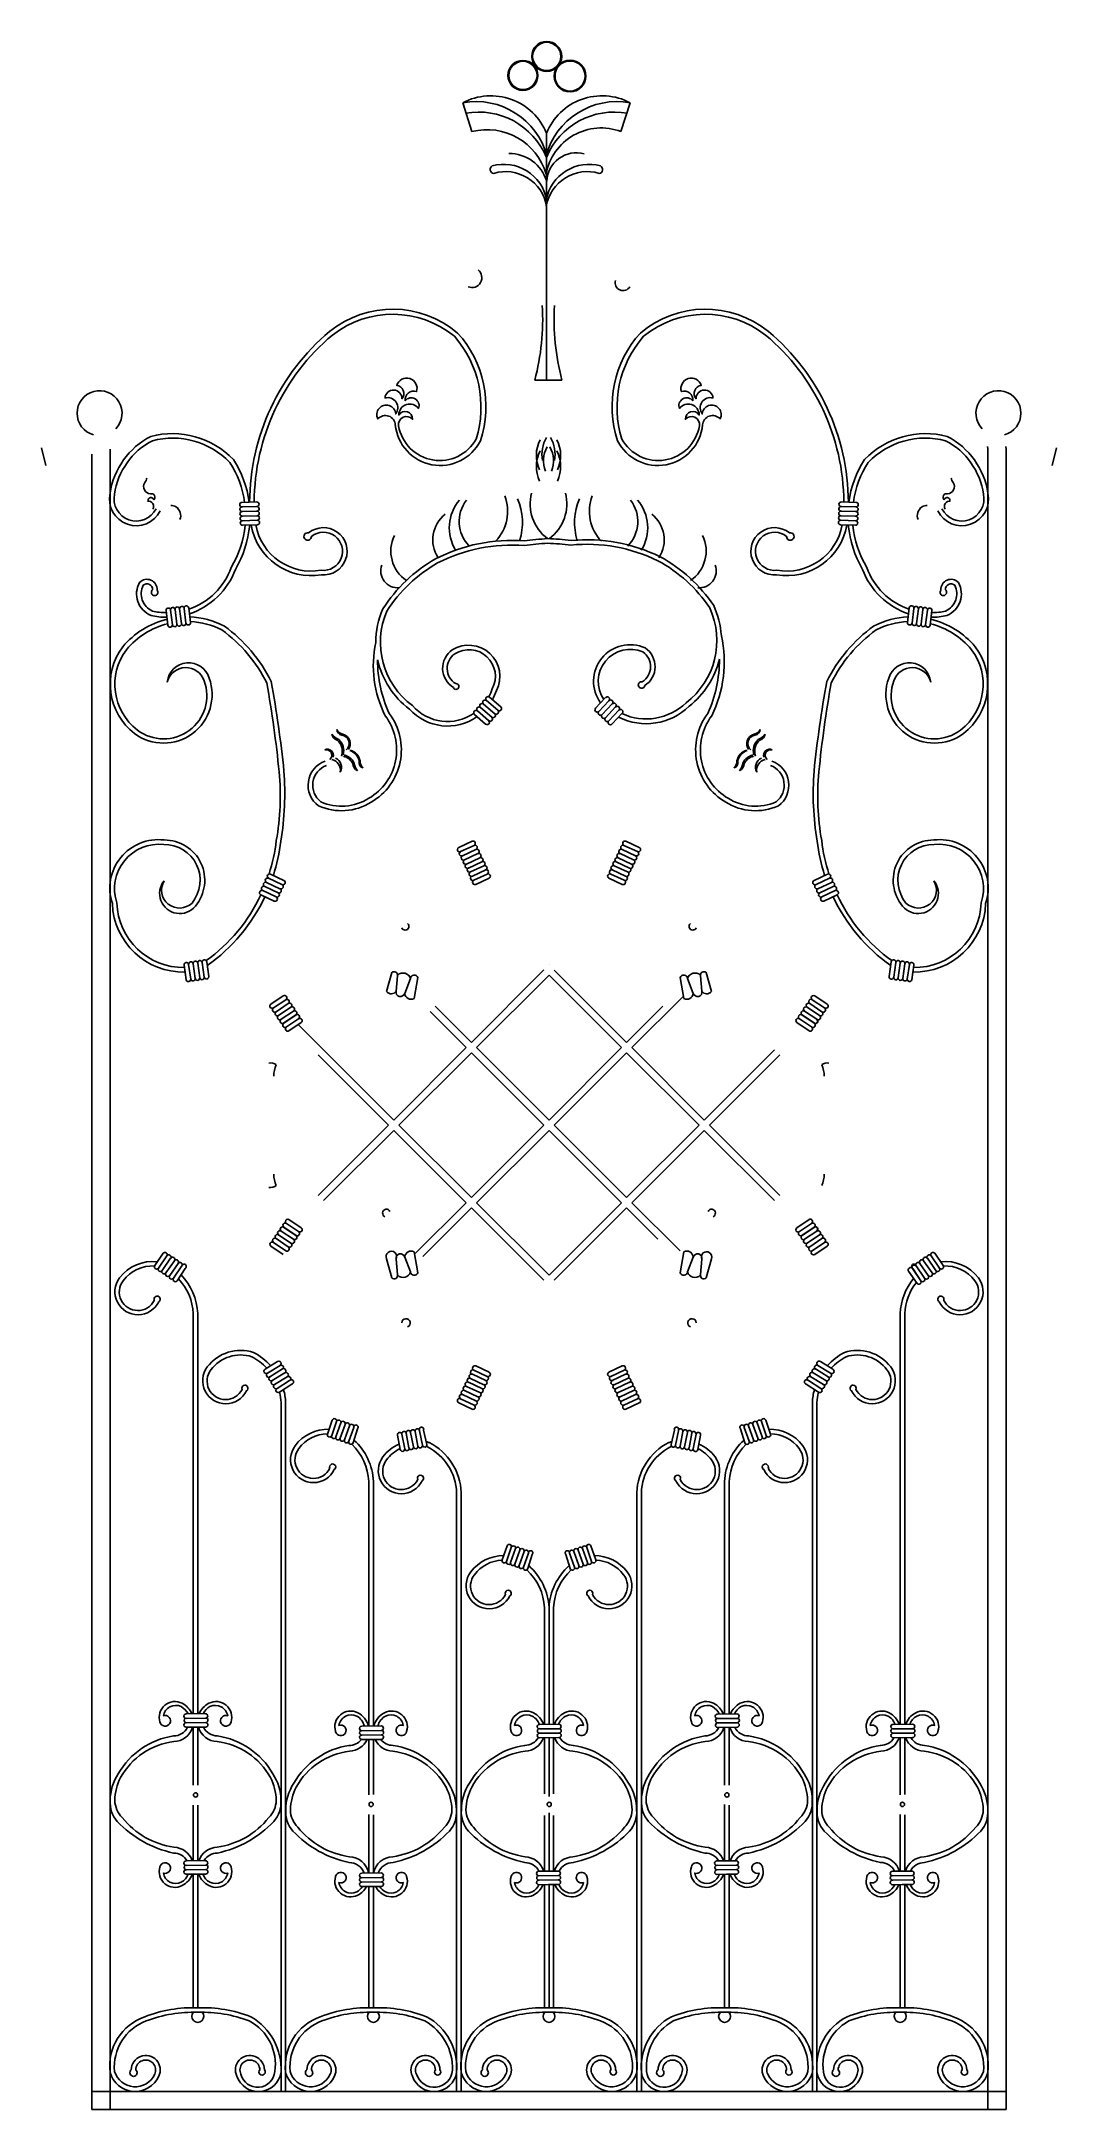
# Model space of a CAD drawing. Header units: metres. Extents: x -3506 to -2396, y -21 to 2241.
import ezdxf

# ---------------------------------------------------------------- set-up
doc = ezdxf.new("R2010")
doc.units = ezdxf.units.M
doc.layers.add('3', color=3, linetype='Continuous')
doc.layers.add('4', color=4, linetype='Continuous')

msp = doc.modelspace()

# ---------------------------------------------------------------- linework, layer by layer
at = {"layer": '3'}
for p, q in [((-2954.1, 2140.91), (-2954.1, 1870.85)), ((-2966.81, 1870.85), (-2937.09, 1870.85)), ((-3270.91, 1737.59), (-3287.08, 1737.11)), ((-3270.76, 1732.59), (-3286.93, 1732.11)), ((-3270.61, 1727.59), (-3286.78, 1727.11)), ((-3270.46, 1722.59), (-3286.63, 1722.11)), ((-2632.15, 1722.59), (-2615.98, 1722.11)), ((-2632, 1727.59), (-2615.83, 1727.11)), ((-2631.85, 1732.59), (-2615.68, 1732.11)), ((-2631.7, 1737.59), (-2615.53, 1737.11)), ((-3270.31, 1717.6), (-3286.48, 1717.12)), ((-3270.16, 1712.6), (-3286.34, 1712.12)), ((-2632.44, 1712.6), (-2616.27, 1712.12)), ((-2632.3, 1717.6), (-2616.12, 1717.12)), ((-3368.1, 1602.74), (-3370.09, 1618.79)), ((-3363.13, 1603.35), (-3365.13, 1619.41)), ((-3358.17, 1603.97), (-3360.17, 1620.02)), ((-3353.21, 1604.59), (-3355.21, 1620.64)), ((-3348.25, 1605.2), (-3350.24, 1621.26)), ((-3343.29, 1605.82), (-3345.28, 1621.87)), ((-2559.32, 1605.82), (-2557.33, 1621.87)), ((-2554.36, 1605.2), (-2552.36, 1621.26)), ((-2549.4, 1604.59), (-2547.4, 1620.64)), ((-2544.44, 1603.97), (-2542.44, 1620.02)), ((-2539.47, 1603.35), (-2537.48, 1619.41)), ((-2534.51, 1602.74), (-2532.52, 1618.79)), ((-3022.88, 1516.61), (-3010.7, 1505.96)), ((-3019.59, 1520.38), (-3007.41, 1509.73)), ((-3016.3, 1524.14), (-3004.12, 1513.49)), ((-2889.34, 1523.71), (-2900.47, 1511.97)), ((-2885.71, 1520.27), (-2896.84, 1508.53)), ((-2882.08, 1516.83), (-2893.21, 1505.09)), ((-3032.75, 1505.32), (-3020.57, 1494.67)), ((-3029.46, 1509.08), (-3017.28, 1498.43)), ((-3026.17, 1512.85), (-3013.99, 1502.2)), ((-2878.45, 1513.39), (-2889.58, 1501.65)), ((-2874.83, 1509.95), (-2885.96, 1498.21)), ((-2871.2, 1506.51), (-2882.33, 1494.77)), ((-3035.42, 1366.56), (-3050.07, 1359.7)), ((-3033.3, 1362.03), (-3047.95, 1355.17)), ((-3031.18, 1357.5), (-3045.83, 1350.64)), ((-2871.43, 1357.5), (-2856.78, 1350.64)), ((-2869.31, 1362.03), (-2854.66, 1355.17)), ((-2867.19, 1366.56), (-2852.53, 1359.7)), ((-3029.06, 1352.97), (-3043.71, 1346.11)), ((-3026.94, 1348.45), (-3041.59, 1341.58)), ((-3024.82, 1343.92), (-3039.47, 1337.06)), ((-3022.6, 1339.76), (-3037.25, 1332.9)), ((-3020.48, 1335.23), (-3035.13, 1328.37)), ((-2882.12, 1335.23), (-2867.47, 1328.37)), ((-2880, 1339.76), (-2865.35, 1332.9)), ((-2877.79, 1343.92), (-2863.14, 1337.06)), ((-2875.67, 1348.45), (-2861.02, 1341.58)), ((-2873.55, 1352.97), (-2858.9, 1346.11)), ((-3264.34, 1312.52), (-3249.72, 1305.6)), ((-3262.2, 1317.04), (-3247.58, 1310.11)), ((-3260.06, 1321.56), (-3245.44, 1314.63)), ((-3257.91, 1326.08), (-3243.29, 1319.15)), ((-3255.77, 1330.6), (-3241.15, 1323.67)), ((-3018.9, 1330.68), (-3033.55, 1323.82)), ((-3016.78, 1326.15), (-3031.43, 1319.29)), ((-2885.83, 1326.15), (-2871.18, 1319.29)), ((-2883.71, 1330.68), (-2869.06, 1323.82)), ((-2646.84, 1330.6), (-2661.46, 1323.67)), ((-2644.7, 1326.08), (-2659.31, 1319.15)), ((-2642.55, 1321.56), (-2657.17, 1314.63)), ((-2640.41, 1317.04), (-2655.03, 1310.11)), ((-2638.27, 1312.52), (-2652.89, 1305.6)), ((-3266.48, 1308.01), (-3251.86, 1301.08)), ((-2636.13, 1308.01), (-2650.75, 1301.08)), ((-3350.29, 1231.14), (-3348.06, 1215.11)), ((-3345.34, 1231.83), (-3343.1, 1215.8)), ((-3340.39, 1232.52), (-3338.15, 1216.5)), ((-3335.43, 1233.21), (-3333.2, 1217.19)), ((-3330.48, 1233.9), (-3328.25, 1217.88)), ((-3325.53, 1234.59), (-3323.3, 1218.57)), ((-3123.25, 1222.86), (-3128.84, 1202.14)), ((-3036.21, 1146.41), (-2956.77, 1225.75)), ((-2951.27, 1231.18), (-2951.3, 1231.21)), ((-2866.4, 1146.41), (-2945.64, 1225.56)), ((-2779.35, 1222.86), (-2773.77, 1202.14)), ((-2577.08, 1234.59), (-2579.31, 1218.57)), ((-2572.13, 1233.9), (-2574.36, 1217.88)), ((-2567.17, 1233.21), (-2569.41, 1217.19)), ((-2562.22, 1232.52), (-2564.46, 1216.5)), ((-2557.27, 1231.83), (-2559.5, 1215.8)), ((-2552.32, 1231.14), (-2554.55, 1215.11)), ((-3116.82, 1219.43), (-3118.58, 1202.53)), ((-3102.66, 1216.41), (-3109.11, 1200.17)), ((-3094.78, 1217.5), (-3098.76, 1194.52)), ((-3030.55, 1140.76), (-2951.3, 1219.9)), ((-2872.06, 1140.76), (-2951.3, 1219.9)), ((-2807.83, 1217.5), (-2803.85, 1194.52)), ((-2799.95, 1216.41), (-2793.5, 1200.17)), ((-2785.79, 1219.43), (-2784.03, 1202.53)), ((-3255.39, 1188.34), (-3241.97, 1197.36)), ((-3252.6, 1184.19), (-3239.18, 1193.21)), ((-3249.81, 1180.04), (-3236.39, 1189.06)), ((-3247.02, 1175.89), (-3233.6, 1184.91)), ((-3244.24, 1171.74), (-3230.81, 1180.76)), ((-3241.45, 1167.59), (-3228.02, 1176.61)), ((-3241.26, 1167.51), (-3227.83, 1176.54)), ((-3041.87, 1140.76), (-3081.4, 1180.24)), ((-3036.21, 1146.41), (-3075.9, 1186.05)), ((-2866.4, 1146.41), (-2826.71, 1186.05)), ((-2860.74, 1140.76), (-2804.3, 1197.13)), ((-2661.35, 1167.51), (-2674.78, 1176.54)), ((-2661.16, 1167.59), (-2674.59, 1176.61)), ((-2658.37, 1171.74), (-2671.8, 1180.76)), ((-2655.58, 1175.89), (-2669.01, 1184.91)), ((-2652.79, 1180.04), (-2666.22, 1189.06)), ((-2650.01, 1184.19), (-2663.43, 1193.21)), ((-2647.22, 1188.34), (-2660.64, 1197.36)), ((-3238.47, 1163.36), (-3225.04, 1172.39)), ((-3235.68, 1159.21), (-3222.25, 1168.24)), ((-3121.11, 1061.61), (-3225.61, 1165.98)), ((-2666.93, 1159.21), (-2680.35, 1168.24)), ((-2664.14, 1163.36), (-2677.56, 1172.39)), ((-3126.77, 1055.95), (-3203.88, 1132.97)), ((-3121.11, 1061.61), (-3041.87, 1140.76)), ((-3115.45, 1055.95), (-3036.21, 1135.1)), ((-2956.96, 1055.95), (-3036.21, 1135.1)), ((-2951.3, 1061.61), (-3030.55, 1140.76)), ((-2951.3, 1061.61), (-2872.06, 1140.76)), ((-2945.64, 1055.95), (-2866.4, 1135.1)), ((-2787.16, 1055.95), (-2866.4, 1135.1)), ((-2781.5, 1061.61), (-2860.74, 1140.76)), ((-2781.5, 1061.61), (-2704.62, 1138.4)), ((-2775.84, 1055.95), (-2698.73, 1132.97)), ((-3203.88, 978.94), (-3126.77, 1055.95)), ((-3197.99, 973.51), (-3121.11, 1050.3)), ((-3041.87, 971.15), (-3121.11, 1050.3)), ((-3036.21, 976.8), (-3115.45, 1055.95)), ((-3036.21, 976.8), (-2956.96, 1055.95)), ((-3030.55, 971.15), (-2951.3, 1050.3)), ((-2872.06, 971.15), (-2951.3, 1050.3)), ((-2866.4, 976.8), (-2945.64, 1055.95)), ((-2866.4, 976.8), (-2787.16, 1055.95)), ((-2860.74, 971.15), (-2781.5, 1050.3)), ((-2704.62, 973.51), (-2781.5, 1050.3)), ((-2698.73, 978.94), (-2775.84, 1055.95)), ((-3235.68, 952.69), (-3222.25, 943.67)), ((-3098.31, 914.78), (-3041.87, 971.15)), ((-3089.32, 912.45), (-3036.21, 965.5)), ((-2956.96, 886.35), (-3036.21, 965.5)), ((-2951.3, 892), (-3030.55, 971.15)), ((-2951.3, 892), (-2872.06, 971.15)), ((-2945.64, 886.35), (-2866.4, 965.5)), ((-2832.25, 931.38), (-2866.4, 965.5)), ((-2807.98, 918.45), (-2860.74, 971.15)), ((-2666.93, 952.69), (-2680.35, 943.67)), ((-3252.6, 927.72), (-3239.18, 918.69)), ((-3249.81, 931.87), (-3236.39, 922.84)), ((-3247.02, 936.02), (-3233.6, 926.99)), ((-3244.24, 940.17), (-3230.81, 931.14)), ((-3241.45, 944.32), (-3228.02, 935.29)), ((-3241.26, 944.39), (-3227.83, 935.37)), ((-3238.47, 948.54), (-3225.04, 939.52)), ((-2664.14, 948.54), (-2677.56, 939.52)), ((-2661.35, 944.39), (-2674.78, 935.37)), ((-2661.16, 944.32), (-2674.59, 935.29)), ((-2658.37, 940.17), (-2671.8, 931.14)), ((-2655.58, 936.02), (-2669.01, 926.99)), ((-2652.79, 931.87), (-2666.22, 922.84)), ((-2650.01, 927.72), (-2663.43, 918.69)), ((-3382.4, 902.5), (-3373.2, 915.81)), ((-3378.29, 899.66), (-3369.09, 912.96)), ((-3374.29, 897.18), (-3365.08, 910.48)), ((-3370.17, 894.34), (-3360.97, 907.64)), ((-3255.39, 923.57), (-3241.97, 914.54)), ((-3123.25, 889.04), (-3128.84, 909.76)), ((-3116.82, 892.47), (-3118.58, 909.38)), ((-3102.66, 895.5), (-3109.11, 911.73)), ((-3094.78, 894.4), (-3098.76, 917.39)), ((-2807.83, 894.4), (-2803.85, 917.39)), ((-2799.95, 895.5), (-2793.5, 911.73)), ((-2785.79, 892.47), (-2784.03, 909.38)), ((-2779.35, 889.04), (-2773.77, 909.76)), ((-2647.22, 923.57), (-2660.64, 914.54)), ((-2532.43, 894.34), (-2541.64, 907.64)), ((-2532.43, 894.34), (-2541.64, 907.64)), ((-2528.32, 897.18), (-2537.53, 910.48)), ((-2528.32, 897.18), (-2537.53, 910.48)), ((-2524.32, 899.66), (-2533.52, 912.96)), ((-2524.32, 899.66), (-2533.52, 912.96)), ((-2520.2, 902.5), (-2529.41, 915.81)), ((-2520.2, 902.5), (-2529.41, 915.81)), ((-3366.06, 891.49), (-3356.86, 904.8)), ((-3361.95, 888.65), (-3352.75, 901.95)), ((-3357.85, 885.82), (-3349.18, 899.34)), ((-2548.88, 882.96), (-2558.09, 896.26)), ((-2544.77, 885.8), (-2553.97, 899.11)), ((-2544.76, 885.82), (-2553.43, 899.34)), ((-2540.66, 888.65), (-2549.86, 901.95)), ((-2540.66, 888.65), (-2549.86, 901.95)), ((-2536.55, 891.49), (-2545.75, 904.8)), ((-2536.55, 891.49), (-2545.75, 904.8)), ((-3261.82, 788.99), (-3248.04, 797.47)), ((-3259.2, 784.73), (-3245.42, 793.21)), ((-3016.78, 785.75), (-3031.43, 792.62)), ((-2885.83, 785.75), (-2871.18, 792.62)), ((-2643.41, 784.73), (-2657.19, 793.21)), ((-2640.79, 788.99), (-2654.56, 797.47)), ((-3256.53, 780.85), (-3242.75, 789.33)), ((-3253.91, 776.6), (-3240.13, 785.08)), ((-3251.28, 772.34), (-3237.51, 780.82)), ((-3248.66, 768.08), (-3234.89, 776.56)), ((-3246.04, 763.84), (-3232.67, 772.73)), ((-3026.94, 763.46), (-3041.59, 770.32)), ((-3024.82, 767.99), (-3039.47, 774.85)), ((-3022.6, 772.15), (-3037.25, 779.01)), ((-3020.48, 776.67), (-3035.13, 783.54)), ((-3018.9, 781.23), (-3033.55, 788.09)), ((-2883.71, 781.23), (-2869.06, 788.09)), ((-2882.12, 776.67), (-2867.47, 783.54)), ((-2880, 772.15), (-2865.35, 779.01)), ((-2877.79, 767.99), (-2863.14, 774.85)), ((-2875.67, 763.46), (-2861.02, 770.32)), ((-2656.57, 763.84), (-2669.94, 772.73)), ((-2653.95, 768.08), (-2667.72, 776.56)), ((-2651.32, 772.34), (-2665.1, 780.82)), ((-2648.7, 776.6), (-2662.48, 785.08)), ((-2646.08, 780.85), (-2659.86, 789.33)), ((-3035.42, 745.35), (-3050.07, 752.21)), ((-3033.3, 749.88), (-3047.95, 756.74)), ((-3031.18, 754.4), (-3045.83, 761.27)), ((-3029.06, 758.93), (-3043.71, 765.79)), ((-2873.55, 758.93), (-2858.9, 765.79)), ((-2871.43, 754.4), (-2856.78, 761.27)), ((-2869.31, 749.88), (-2854.66, 756.74)), ((-2867.19, 745.35), (-2852.53, 752.21)), ((-3193.6, 718.07), (-3188.28, 733.35)), ((-3188.88, 716.43), (-3183.56, 731.71)), ((-3184.35, 715.11), (-3179.03, 730.39)), ((-3179.63, 713.47), (-3174.31, 728.74)), ((-3174.91, 711.82), (-3169.59, 727.1)), ((-3170.19, 710.18), (-3164.87, 725.46)), ((-2732.42, 710.18), (-2737.74, 725.46)), ((-2727.7, 711.82), (-2733.02, 727.1)), ((-2722.98, 713.47), (-2728.3, 728.74)), ((-2718.25, 715.11), (-2723.57, 730.39)), ((-2713.73, 716.43), (-2719.05, 731.71)), ((-2709.01, 718.07), (-2714.33, 733.35)), ((-3165.48, 708.55), (-3160.73, 723.89)), ((-3113.99, 701.13), (-3116.98, 717.03)), ((-3109.08, 702.05), (-3112.07, 717.95)), ((-3104.5, 703.16), (-3107.49, 719.06)), ((-3099.59, 704.08), (-3102.57, 719.98)), ((-3094.67, 705.01), (-3097.66, 720.91)), ((-3089.76, 705.93), (-3092.75, 721.83)), ((-3084.87, 706.86), (-3088.38, 722.53)), ((-2817.74, 706.86), (-2814.23, 722.53)), ((-2812.85, 705.93), (-2809.86, 721.83)), ((-2807.94, 705.01), (-2804.95, 720.91)), ((-2803.02, 704.08), (-2800.03, 719.98)), ((-2798.11, 703.16), (-2795.12, 719.06)), ((-2793.53, 702.05), (-2790.54, 717.95)), ((-2788.62, 701.13), (-2785.63, 717.03)), ((-2737.13, 708.55), (-2741.88, 723.89)), ((-3002.54, 580.47), (-2997.22, 595.75)), ((-2997.82, 578.83), (-2992.5, 594.1)), ((-2993.3, 577.51), (-2987.98, 592.79)), ((-2988.57, 575.86), (-2983.25, 591.14)), ((-2983.85, 574.22), (-2978.53, 589.5)), ((-2918.76, 574.22), (-2924.08, 589.5)), ((-2914.04, 575.86), (-2919.36, 591.14)), ((-2909.31, 577.51), (-2914.63, 592.79)), ((-2904.79, 578.83), (-2910.11, 594.1)), ((-2900.07, 580.47), (-2905.39, 595.75)), ((-2979.13, 572.58), (-2973.81, 587.85)), ((-2974.42, 570.95), (-2969.67, 586.29)), ((-2928.19, 570.95), (-2932.94, 586.29)), ((-2923.48, 572.58), (-2928.8, 587.85)), ((-3326.85, 407.32), (-3348.08, 407.12)), ((-3326.81, 412.32), (-3348.03, 412.12)), ((-2745.79, 412.12), (-2767.02, 411.92)), ((-3326.71, 397.62), (-3347.94, 397.42)), ((-3326.66, 402.62), (-3347.89, 402.42)), ((-3326.77, 397.6), (-3337.32, 397.52)), ((-3134.85, 393.85), (-3156.08, 393.65)), ((-3134.81, 398.85), (-3156.03, 398.65)), ((-3134.66, 389.15), (-3155.89, 388.95)), ((-2940.53, 395.81), (-2961.76, 395.61)), ((-2940.48, 400.81), (-2961.71, 400.61)), ((-2940.39, 386.1), (-2961.61, 385.9)), ((-2940.34, 391.1), (-2961.56, 390.9)), ((-2940.45, 386.08), (-2951, 386)), ((-2745.84, 407.12), (-2767.07, 406.92)), ((-2745.69, 397.42), (-2766.92, 397.22)), ((-2745.64, 402.41), (-2766.87, 402.21)), ((-2745.75, 397.4), (-2756.31, 397.32)), ((-2553.84, 395.81), (-2575.07, 395.61)), ((-2553.79, 400.81), (-2575.02, 400.61)), ((-2553.7, 386.1), (-2574.92, 385.9)), ((-2553.65, 391.1), (-2574.88, 390.9)), ((-2553.76, 386.08), (-2564.31, 386)), ((-3134.71, 384.15), (-3155.94, 383.95)), ((-3134.77, 384.13), (-3145.32, 384.05)), ((-3326.81, 251.54), (-3348.03, 251.34)), ((-2746.53, 251.46), (-2767.75, 251.26)), ((-3326.85, 246.54), (-3348.08, 246.34)), ((-3326.71, 236.83), (-3347.94, 236.63)), ((-3326.66, 241.83), (-3347.89, 241.63)), ((-3326.77, 236.81), (-3337.32, 236.73)), ((-3134.85, 233.07), (-3156.08, 232.87)), ((-3134.81, 238.07), (-3156.03, 237.87)), ((-3134.66, 228.36), (-3155.89, 228.16)), ((-2941.27, 235.15), (-2962.5, 234.95)), ((-2941.22, 240.15), (-2962.45, 239.95)), ((-2941.07, 230.44), (-2962.3, 230.24)), ((-2746.58, 246.46), (-2767.8, 246.26)), ((-2746.43, 236.76), (-2767.66, 236.56)), ((-2746.38, 241.76), (-2767.61, 241.56)), ((-2746.49, 236.74), (-2757.04, 236.66)), ((-2554.58, 235.15), (-2575.81, 234.95)), ((-2554.53, 240.15), (-2575.76, 239.95)), ((-2554.38, 230.44), (-2575.61, 230.24)), ((-3134.71, 223.36), (-3155.94, 223.16)), ((-3134.77, 223.35), (-3145.32, 223.26)), ((-2941.12, 225.44), (-2962.35, 225.24)), ((-2941.18, 225.43), (-2951.74, 225.34)), ((-2554.43, 225.44), (-2575.66, 225.24)), ((-2554.49, 225.43), (-2565.05, 225.34))]:
    msp.add_line(p, q, dxfattribs=at)
for points in [[(-3278.67, 1737.36, -0.22), (-3191.22, 1924.09, -0.36), (-3051.19, 1922.4, -0.27), (-3026.29, 1804.54, -0.75), (-3119.33, 1821.83, 0.68), (-3138.36, 1828.37, -1.24), (-3118.82, 1833.83, 0.7), (-3130.59, 1851.4, -0.98), (-3112.1, 1850.54, 0.59), (-3117.74, 1865.16, -1), (-3096.11, 1858.28, 0.56), (-3108.56, 1848.26, -0.86), (-3093.91, 1839.86, 0.72), (-3115.53, 1832.72, -0.79), (-3100.48, 1828.06, 0.76), (-3115.72, 1820.86, 0.71), (-3030.93, 1806.46, 0.26), (-3054.68, 1918.8, 0.35), (-3188.07, 1920.21, 0.22), (-3273.67, 1737.51, 0.22)], [(-2623.94, 1737.36, 0.22), (-2711.39, 1924.09, 0.36), (-2851.42, 1922.4, 0.27), (-2876.32, 1804.54, 0.75), (-2783.28, 1821.83, -0.68), (-2764.25, 1828.37, 1.24), (-2783.79, 1833.83, -0.7), (-2772.02, 1851.4, 0.98), (-2790.51, 1850.54, -0.59), (-2784.87, 1865.16, 1), (-2806.5, 1858.28, -0.56), (-2794.05, 1848.26, 0.86), (-2808.7, 1839.86, -0.72), (-2787.08, 1832.72, 0.79), (-2802.13, 1828.06, -0.76), (-2786.89, 1820.86, -0.71), (-2871.68, 1806.46, -0.26), (-2847.93, 1918.8, -0.35), (-2714.54, 1920.21, -0.22), (-2628.94, 1737.51)], [(-3279.14, 1737.34, 0.11), (-3296.37, 1784.09, 0.27), (-3386.77, 1809.36, 0.24), (-3431.3, 1747.11, 0.88), (-3376.36, 1727.89)], [(-2623.47, 1737.34, -0.11), (-2606.24, 1784.09, -0.27), (-2515.83, 1809.36, -0.24), (-2471.3, 1747.11, -0.88), (-2526.25, 1727.89)], [(-3380.83, 1730.13, -0.88), (-3426.38, 1746.23, -0.24), (-3384.99, 1804.66, -0.27), (-3300.3, 1780.96, -0.11), (-3284.17, 1737.19, -0.11)], [(-2521.78, 1730.13, 0.88), (-2476.23, 1746.23, 0.24), (-2517.62, 1804.66, 0.27), (-2602.31, 1780.96, 0.11), (-2618.44, 1737.19, 0.11)], [(-3283.6, 1712.2, -0.11), (-3298.78, 1666, -0.23), (-3345.09, 1620.35, -0.23)], [(-3344.46, 1615.29, 0.23), (-3294.23, 1663.86, 0.11), (-3278.57, 1712.35)], [(-3272.01, 1712.54, 0.41), (-3200.34, 1662.9, 1.5), (-3211.06, 1699.93, -2.95), (-3214.19, 1703.83, -1.48), (-3200.19, 1657.86, -0.41), (-3277.07, 1712.39, -0.41)], [(-2762.85, 1591.28, 0.09), (-2771.2, 1624.3, 0.12), (-2829.83, 1677.71, 0.14), (-2927.17, 1695.46, 0.02), (-2952.84, 1697.52, 0.02), (-2978.47, 1694.96, 0.14), (-3075.44, 1675.29, 0.12), (-3133, 1620.72, 0.1), (-3140.76, 1583.98, 0.1)], [(-2630.6, 1712.54, -0.41), (-2702.27, 1662.9, -1.5), (-2691.55, 1699.93, 2.95), (-2688.42, 1703.83, 1.48), (-2702.42, 1657.86, 0.41), (-2625.54, 1712.39)], [(-2558.14, 1615.29, -0.23), (-2608.38, 1663.86, -0.11), (-2624.04, 1712.35, -0.11)], [(-2619.01, 1712.2, 0.11), (-2603.83, 1666, 0.23), (-2557.52, 1620.35)], [(-3033.47, 1506.41, -0.38), (-3100.47, 1514.84, -0.35), (-3128.59, 1618.33, -0.12), (-3073.05, 1670.89, -0.14), (-2978.29, 1689.93, -0.02), (-2952.79, 1692.51, -0.02), (-2927.25, 1690.43, -0.14), (-2832.13, 1673.27, -0.12), (-2775.56, 1621.82, -0.35), (-2801.46, 1517.93, -0.31), (-2871.57, 1506.11)], [(-3369.81, 1616.5, -0.05), (-3384.88, 1618.28, -0.43), (-3394.97, 1646.53, -0.67), (-3384.81, 1641.54, 2.48), (-3379.82, 1641.23, 0.7), (-3399.02, 1649.55, 0.45), (-3386.44, 1613.51, 0.06), (-3369.18, 1611.49, 0.06)], [(-2532.8, 1616.5, 0.05), (-2517.72, 1618.28, 0.43), (-2507.64, 1646.53, 0.67), (-2517.8, 1641.54, -2.48), (-2522.79, 1641.23, -0.7), (-2503.59, 1649.55, -0.45), (-2516.17, 1613.51, -0.06), (-2533.42, 1611.49, -0.06)], [(-3368.92, 1609.39, 0.16), (-3417.37, 1579.15, 0.41), (-3404.45, 1484.21, 0.74), (-3322.77, 1544.95, 0.82), (-3368.69, 1540.68)], [(-3252.71, 1329.15, 0.05), (-3244.54, 1366.51, 0.06), (-3241.11, 1443.33, 0.02), (-3255.12, 1541.28, 0.12), (-3306.26, 1601.91, 0.11), (-3344.04, 1611.85, 0.11)], [(-3257.45, 1330.74, 0.05), (-3249.48, 1367.3, 0.07), (-3246.41, 1442.27, 0.02), (-3259.89, 1539.61, 0.12), (-3308.9, 1597.64, 0.11), (-3343.41, 1606.82, 0.11)], [(-2649.89, 1329.15, -0.05), (-2658.07, 1366.51, -0.06), (-2661.5, 1443.33, -0.02), (-2647.48, 1541.28, -0.12), (-2596.35, 1601.91, -0.11), (-2558.57, 1611.85, -0.11)], [(-2645.15, 1330.74, -0.05), (-2653.13, 1367.3, -0.07), (-2656.2, 1442.27, -0.02), (-2642.72, 1539.61, -0.12), (-2593.71, 1597.64, -0.11), (-2559.2, 1606.82, -0.11)], [(-2533.69, 1609.39, -0.16), (-2485.23, 1579.15, -0.41), (-2498.15, 1484.21, -0.74), (-2579.84, 1544.95, -0.82), (-2533.92, 1540.68)], [(-3368.3, 1604.4, 0.16), (-3413.45, 1576.05, 0.41), (-3401.37, 1488.14, 0.75), (-3328.34, 1542.04, 0.75), (-3368.69, 1540.68)], [(-3194.52, 1449.41, 0.59), (-3200.71, 1409.57, 0.25), (-3148.36, 1413.51, 0.45), (-3130.35, 1503.64, -0.17), (-3140.76, 1583.98, -0.17)], [(-2709.2, 1449.41, -0.59), (-2703, 1409.57, -0.25), (-2755.35, 1413.51, -0.45), (-2773.37, 1503.64, 0.17), (-2762.85, 1591.28)], [(-2534.31, 1604.4, -0.16), (-2489.16, 1576.05, -0.41), (-2501.24, 1488.14, -0.75), (-2574.27, 1542.04, -0.75), (-2533.92, 1540.68)], [(-3196.23, 1454.11, 0.6), (-3203.28, 1405.24, 0.25), (-3145.76, 1409.24, 0.45), (-3126.05, 1506.24, -0.11), (-3138.72, 1564.95, -0.11)], [(-3138.72, 1564.95, 0.18), (-3103.85, 1511.11, 0.38), (-3029.88, 1502.81, 0.38)], [(-3013.15, 1521.39, 0.05), (-3008.81, 1531.32, 0.76), (-3057.11, 1575.83, 0.54), (-3055.84, 1534.62, 2.03), (-3053.26, 1538.9, -0.54), (-3054.36, 1571.65, -0.77), (-3013.44, 1533.26, -0.05), (-3017.1, 1524.59)], [(-2891.37, 1521.56, -0.75), (-2848.61, 1573.52, -0.54), (-2849.31, 1540.92, 2.46), (-2846.64, 1536.69, 0.54), (-2846.19, 1577.92, 0.77), (-2894.88, 1517.86)], [(-2875.18, 1502.31, 0.32), (-2798.18, 1514.13, 0.17), (-2765.01, 1565.7)], [(-2707.49, 1454.11, -0.6), (-2700.44, 1405.24, -0.25), (-2757.95, 1409.24, -0.45), (-2777.67, 1506.24, 0.11), (-2765.01, 1565.7, 0.11)], [(-3188.82, 1483.74, 0.1), (-3181.27, 1477.69, -0.29), (-3176.42, 1461.18)], [(-3188.8, 1483.75, 0.29), (-3182.88, 1477.15, -0.3), (-3178.21, 1459.74)], [(-3183.29, 1488.8, 0.22), (-3176.75, 1483.57, -0.53), (-3170.67, 1466.74)], [(-3183.29, 1488.8, 0.38), (-3177.65, 1482.67, -0.64), (-3173.19, 1466.38)], [(-2720.42, 1488.8, -0.22), (-2726.96, 1483.57, 0.53), (-2733.04, 1466.74)], [(-2720.42, 1488.8, -0.38), (-2726.06, 1482.67, 0.64), (-2730.53, 1466.38)], [(-2714.89, 1483.74, -0.1), (-2722.45, 1477.69, 0.29), (-2727.3, 1461.18)], [(-2714.92, 1483.75, -0.29), (-2720.83, 1477.15, 0.3), (-2725.5, 1459.74)], [(-3160.81, 1443.73, -0.29), (-3165.66, 1451.16, 0.23), (-3176.14, 1459.43, 0.23)], [(-3160.82, 1443.71, -0.1), (-3164.72, 1452.58, 0.22), (-3175.19, 1460.94, 0.22)], [(-3154.51, 1446.67, -0.38), (-3158.97, 1453.7, 0.29), (-3169.18, 1465.72, 0.29)], [(-3154.51, 1446.67, -0.22), (-3157.87, 1454.34, 0.28), (-3168.4, 1466.24, 0.28)], [(-2749.21, 1446.67, 0.22), (-2745.85, 1454.34, -0.28), (-2735.32, 1466.24, -0.28)], [(-2749.21, 1446.67, 0.38), (-2744.75, 1453.7, -0.29), (-2734.53, 1465.72, -0.29)], [(-2742.9, 1443.73, 0.29), (-2738.06, 1451.16, -0.23), (-2727.58, 1459.43, -0.23)], [(-2742.89, 1443.71, 0.1), (-2739, 1452.58, -0.22), (-2728.53, 1460.94, -0.22)], [(-3372.12, 1323.28, 1), (-3337.97, 1295.55, 0.64), (-3372.19, 1367.91, 0.55), (-3428.77, 1298.29, 0.41), (-3349.22, 1223.43, 0.41)], [(-3372.12, 1323.28, 0.88), (-3341.66, 1298.93, 0.64), (-3372.46, 1362.91, 0.55), (-3423.8, 1299.2, 0.41), (-3349.91, 1228.42, 0.41)], [(-2530.49, 1323.28, -1), (-2564.64, 1295.55, -0.64), (-2530.42, 1367.91, -0.55), (-2473.84, 1298.29, -0.41), (-2553.39, 1223.43, -0.41)], [(-2530.49, 1323.28, -0.88), (-2560.95, 1298.93, -0.64), (-2530.15, 1362.91, -0.55), (-2478.81, 1299.2, -0.41), (-2552.7, 1228.42, -0.41)], [(-3326.17, 1235.91, 0.13), (-3266.48, 1308.01)], [(-3324.97, 1230.6, 0.13), (-3261.96, 1305.87)], [(-2577.63, 1230.6, -0.13), (-2640.65, 1305.87)], [(-2576.44, 1235.91, -0.13), (-2636.13, 1308.01)], [(-3382.69, 901.98, 0.25), (-3416.89, 885.87, 1.1), (-3382.86, 864.31, -2.21), (-3378.1, 862.8, -1.1), (-3420.92, 888.94, -0.26), (-3379.52, 906.67, -0.26)], [(-2519.92, 901.98, -0.25), (-2485.72, 885.87, -1.1), (-2519.75, 864.31, 2.21), (-2524.51, 862.8, 1.1), (-2481.69, 888.94, 0.26), (-2523.09, 906.67)], [(-3340.3, 412.2), (-3340.3, 849.86, 0.18), (-3356.44, 888.01)], [(-3353.66, 892.34, -0.18), (-3335.3, 849.98), (-3335.3, 412.24)], [(-2552.58, 888.3, 0.16), (-2567.3, 849.98), (-2567.3, 400.68)], [(-2562.3, 400.73), (-2562.3, 849.86, -0.16), (-2549.61, 884.01)], [(-3259.96, 790.14, 0.09), (-3276.22, 802.67, 0.32), (-3320.89, 788.51, 1.1), (-3286.86, 766.95, -2.21), (-3282.1, 765.44, -1.1), (-3324.92, 791.57, -0.32), (-3274.25, 807.28, -0.09), (-3255.63, 792.8)], [(-2642.65, 790.14, -0.09), (-2626.39, 802.67, -0.32), (-2581.72, 788.51, -1.1), (-2615.75, 766.95, 2.21), (-2620.51, 765.44, 1.1), (-2577.69, 791.57, 0.32), (-2628.36, 807.28, 0.09), (-2646.98, 792.8)], [(-3244.3, -0.79), (-3244.3, 752.5, 0.05), (-3245.95, 763.91, 0.05)], [(-3241.54, 766.83, -0.06), (-3239.3, 752.61), (-3239.3, -0.79)], [(-2661.07, 766.83, 0.06), (-2663.3, 752.61), (-2663.3, -0.79)], [(-2658.3, -0.79), (-2658.3, 752.5, -0.05), (-2656.66, 763.91, -0.05)], [(-3193.47, 718.44, 0.23), (-3224.89, 702.29, 1.1), (-3190.86, 680.73, -2.21), (-3186.1, 679.22, -1.1), (-3228.92, 705.36, -0.24), (-3191.76, 723.37)], [(-3148.3, 398.73), (-3148.3, 666.28, 0.19), (-3167.02, 707.02)], [(-3164.55, 711.55, -0.2), (-3143.3, 666.4), (-3143.3, 398.77)], [(-3114.19, 702.19, 0.12), (-3128.89, 690.03, 1.1), (-3094.86, 668.47, -2.21), (-3090.1, 666.97, -1.1), (-3132.92, 693.1, -0.13), (-3115.13, 707.18)], [(-3052.3, -0.79), (-3052.3, 654.02, 0.27), (-3084.22, 704.19, 0.01), (-3085.58, 704.61, 0.01)], [(-3085.51, 709.75, -0.02), (-3082.25, 708.81, -0.27), (-3047.3, 654.14), (-3047.3, -0.79)], [(-2817.1, 709.75, 0.02), (-2820.36, 708.81, 0.27), (-2855.3, 654.14), (-2855.3, -0.79)], [(-2850.3, -0.79), (-2850.3, 654.02, -0.27), (-2818.39, 704.19, -0.01), (-2817.03, 704.61, -0.01)], [(-2788.42, 702.19, -0.12), (-2773.72, 690.03, -1.1), (-2807.75, 668.47, 2.21), (-2812.51, 666.97, 1.1), (-2769.69, 693.1, 0.13), (-2787.48, 707.18)], [(-2738.06, 711.55, 0.2), (-2759.3, 666.4), (-2759.3, 411.99)], [(-2754.3, 412.04), (-2754.3, 666.28, -0.19), (-2735.59, 707.02)], [(-2709.14, 718.44, -0.23), (-2677.72, 702.29, -1.1), (-2711.75, 680.73, 2.21), (-2716.51, 679.22, 1.1), (-2673.69, 705.36, 0.24), (-2710.85, 723.37)], [(-3002.6, 580.34, 0.22), (-3032.89, 564.23, 1.1), (-2998.86, 542.67, -2.21), (-2994.1, 541.16, -1.1), (-3036.92, 567.29, -0.23), (-3000.85, 585.31)], [(-2956.3, 400.66), (-2956.3, 528.22, 0.2), (-2975.65, 569.55)], [(-2973.4, 574.24, -0.2), (-2951.3, 528.33)], [(-2929.21, 574.24, 0.2), (-2951.3, 528.33), (-2951.3, 400.71)], [(-2946.3, 400.75), (-2946.3, 528.22, -0.2), (-2926.96, 569.55)], [(-2900.01, 580.34, -0.22), (-2869.72, 564.23, -1.1), (-2903.75, 542.67, 2.21), (-2908.51, 541.16, 1.1), (-2865.69, 567.29, 0.23), (-2901.75, 585.31)], [(-3345.63, 412.14, 0.12), (-3353.54, 420.03, 0.5), (-3372.97, 409.96, -2.65), (-3376.66, 403.22, -0.67), (-3352.42, 423.61, -0.18), (-3341.77, 412.18, -0.18)], [(-3329.32, 412.3, -0.16), (-3322.06, 420.03, -0.5), (-3302.64, 409.96, 2.65), (-3298.95, 403.22, 0.67), (-3323.19, 423.61, 0.18), (-3333.8, 412.26)], [(-3153.16, 398.68, 0.21), (-3161.54, 409.61, 0.5), (-3180.97, 399.54, -2.65), (-3184.66, 392.8, -0.67), (-3160.42, 413.2, -0.22), (-3148.78, 398.72, -0.22)], [(-3138.41, 398.82, -0.21), (-3130.06, 409.61, -0.5), (-3110.64, 399.54, 2.65), (-3106.95, 392.8, 0.67), (-3131.19, 413.2, 0.22), (-3142.82, 398.78, 0.22)], [(-2961.75, 400.61, 0.18), (-2969.54, 409.61, 0.5), (-2988.97, 399.54, -2.65), (-2992.66, 392.8, -0.67), (-2968.42, 413.2, -0.2), (-2957.35, 400.65, -0.2)], [(-2940.78, 400.81, -0.18), (-2933.06, 409.61, -0.5), (-2913.64, 399.54, 2.65), (-2909.95, 392.8, 0.67), (-2934.19, 413.2, 0.2), (-2945.22, 400.76)], [(-2765.13, 411.94, 0.17), (-2772.54, 420.03, 0.5), (-2791.97, 409.96, -2.65), (-2795.66, 403.22, -0.67), (-2771.42, 423.61, -0.19), (-2760.69, 411.98, -0.19)], [(-2748.41, 412.1, -0.16), (-2741.06, 420.03, -0.5), (-2721.64, 409.96, 2.65), (-2717.95, 403.22, 0.67), (-2742.19, 423.61, 0.18), (-2752.89, 412.05)], [(-2572.76, 400.63, 0.18), (-2580.54, 409.61, 0.5), (-2599.97, 399.54, -2.65), (-2603.66, 392.8, -0.67), (-2579.42, 413.2, -0.2), (-2568.36, 400.67, -0.2)], [(-2556.79, 400.78, -0.18), (-2549.06, 409.61, -0.5), (-2529.64, 399.54, 2.65), (-2525.95, 392.8, 0.67), (-2550.19, 413.2, 0.2), (-2561.23, 400.74)], [(-3346.96, 251.35, 0.27), (-3361.85, 259.89, -0.15), (-3423.41, 294.35, -0.2), (-3431.11, 317.42, -0.15), (-3422.28, 346.56, -0.23), (-3361.85, 387.97, 0.29), (-3346.47, 397.43)], [(-3341.04, 397.48, -0.32), (-3361.4, 381.7, 0.24), (-3419.74, 342.49, 0.11), (-3426.11, 317.42, 0.19), (-3417.91, 298.63, 0.19), (-3361.4, 266.17, -0.31), (-3341.37, 251.4, -0.31)], [(-3334.58, 397.54, 0.32), (-3314.21, 381.7, -0.24), (-3255.87, 342.49, -0.11), (-3249.5, 317.42, -0.19), (-3257.7, 298.63, -0.19), (-3314.21, 266.17, 0.31), (-3334.21, 251.47, 0.31)], [(-3328.55, 251.52, -0.27), (-3313.76, 259.89, 0.15), (-3252.2, 294.35, 0.2), (-3244.5, 317.42, 0.15), (-3253.33, 346.56, 0.23), (-3313.76, 387.97, -0.29), (-3329.22, 397.59)], [(-2962.44, 239.95, 0.29), (-2977.85, 249.48, -0.15), (-3039.41, 283.94, -0.2), (-3047.11, 307.01, -0.15), (-3038.28, 336.15, -0.23), (-2977.85, 377.56, 0.27), (-2962.87, 386.26)], [(-2957.41, 385.94, -0.31), (-2977.4, 371.28, 0.24), (-3035.74, 332.07, 0.11), (-3042.11, 307.01, 0.19), (-3033.91, 288.21, 0.19), (-2977.4, 255.75, -0.32), (-2957.05, 240, -0.32)], [(-2945.24, 386.06, 0.31), (-2925.21, 371.28, -0.24), (-2866.87, 332.07, -0.11), (-2860.5, 307.01, -0.19), (-2868.7, 288.21, -0.19), (-2925.21, 255.75, 0.32), (-2945.52, 240.11, 0.32)], [(-2940.21, 239.88, -0.29), (-2924.76, 249.48, 0.15), (-2863.2, 283.94, 0.2), (-2855.5, 307.01, 0.15), (-2864.33, 336.15, 0.23), (-2924.76, 377.56, -0.27), (-2939.7, 386.19)], [(-2765.92, 251.28, 0.27), (-2780.85, 259.89, -0.15), (-2842.41, 294.35, -0.2), (-2850.11, 317.42, -0.15), (-2841.28, 346.56, -0.23), (-2780.85, 387.97, 0.28), (-2765.57, 397.23)], [(-2760.1, 397.28, -0.32), (-2780.4, 381.7, 0.24), (-2838.74, 342.49, 0.11), (-2845.11, 317.42, 0.19), (-2836.91, 298.63, 0.19), (-2780.4, 266.17, -0.31), (-2760.35, 251.33, -0.31)], [(-2753.52, 397.34, 0.32), (-2733.21, 381.7, -0.24), (-2674.87, 342.49, -0.11), (-2668.5, 317.42, -0.19), (-2676.7, 298.63, -0.19), (-2733.21, 266.17, 0.31), (-2753.24, 251.4, 0.31)], [(-2747.59, 251.45, -0.27), (-2732.76, 259.89, 0.15), (-2671.2, 294.35, 0.2), (-2663.5, 317.42, 0.15), (-2672.33, 346.56, 0.23), (-2732.76, 387.97, -0.29), (-2748.12, 397.39)], [(-2573.45, 239.97, 0.29), (-2588.85, 249.48, -0.15), (-2650.41, 283.94, -0.2), (-2658.11, 307.01, -0.15), (-2649.28, 336.15, -0.23), (-2588.85, 377.56, 0.27), (-2574.07, 385.91)], [(-2568.4, 385.96, -0.31), (-2588.4, 371.28, 0.24), (-2646.74, 332.07, 0.11), (-2653.11, 307.01, 0.19), (-2644.91, 288.21, 0.19), (-2588.4, 255.75, -0.32), (-2568.06, 240.02, -0.32)], [(-2561.23, 386.03, 0.31), (-2541.21, 371.28, -0.24), (-2482.87, 332.07, -0.11), (-2476.5, 307.01, -0.19), (-2484.7, 288.21, -0.19), (-2541.21, 255.75, 0.32), (-2561.53, 240.08, 0.32)], [(-2556.08, 240.14, -0.28), (-2540.76, 249.48, 0.15), (-2479.2, 283.94, 0.2), (-2471.5, 307.01, 0.15), (-2480.33, 336.15, 0.23), (-2540.76, 377.56, -0.27), (-2555.64, 386.08)], [(-3153.58, 237.89, 0.32), (-3169.85, 249.48, -0.15), (-3231.41, 283.94, -0.2), (-3239.11, 307.01, -0.15), (-3230.28, 336.15, -0.23), (-3169.85, 377.56, 0.23), (-3156.4, 384)], [(-3150.21, 384, -0.28), (-3169.4, 371.28, 0.24), (-3227.74, 332.07, 0.11), (-3234.11, 307.01, 0.19), (-3225.91, 288.21, 0.19), (-3169.4, 255.75, -0.35), (-3148.54, 237.94, -0.35)], [(-3141.44, 384.08, 0.28), (-3122.21, 371.28, -0.24), (-3063.87, 332.07, -0.11), (-3057.5, 307.01, -0.19), (-3065.7, 288.21, -0.19), (-3122.21, 255.75, 0.35), (-3143.06, 237.99, 0.35)], [(-3137.97, 238.04, -0.32), (-3121.76, 249.48, 0.15), (-3060.2, 283.94, 0.2), (-3052.5, 307.01, 0.15), (-3061.33, 336.15, 0.23), (-3121.76, 377.56, -0.23), (-3135.33, 384.14)], [(-3341.39, 236.69, -0.2), (-3352.42, 224.25, -0.67), (-3376.66, 244.65, -2.65), (-3372.97, 237.91, 0.5), (-3353.54, 227.84, 0.18), (-3345.83, 236.65, 0.18)], [(-3334.24, 236.76, 0.2), (-3323.19, 224.25, 0.67), (-3298.95, 244.65, 2.65), (-3302.64, 237.91, -0.5), (-3322.06, 227.84, -0.18), (-3329.84, 236.8)], [(-2760.41, 236.62, -0.19), (-2771.42, 224.25, -0.67), (-2795.66, 244.65, -2.65), (-2791.97, 237.91, 0.5), (-2772.54, 227.84, 0.18), (-2764.85, 236.58, 0.18)], [(-2753.22, 236.69, 0.2), (-2742.19, 224.25, 0.67), (-2717.95, 244.65, 2.65), (-2721.64, 237.91, -0.5), (-2741.06, 227.84, -0.18), (-2748.81, 236.73)], [(-3150.74, 223.21, -0.16), (-3160.42, 213.84, -0.67), (-3184.66, 234.24, -2.65), (-3180.97, 227.49, 0.5), (-3161.54, 217.43, 0.13), (-3155.39, 223.17, 0.13)], [(-3140.91, 223.31, 0.16), (-3131.19, 213.84, 0.67), (-3106.95, 234.24, 2.65), (-3110.64, 227.49, -0.5), (-3130.06, 217.43, -0.13), (-3136.34, 223.35)], [(-2957.77, 225.29, -0.18), (-2968.42, 213.84, -0.67), (-2992.66, 234.24, -2.65), (-2988.97, 227.49, 0.5), (-2969.54, 217.43, 0.16), (-2962.25, 225.24, 0.16)], [(-2944.89, 225.41, 0.18), (-2934.19, 213.84, 0.67), (-2909.95, 234.24, 2.65), (-2913.64, 227.49, -0.5), (-2933.06, 217.43, -0.17), (-2940.48, 225.52)], [(-2568.76, 225.31, -0.18), (-2579.42, 213.84, -0.67), (-2603.66, 234.24, -2.65), (-2599.97, 227.49, 0.5), (-2580.54, 217.43, 0.16), (-2573.24, 225.27, 0.16)], [(-2560.88, 225.38, 0.18), (-2550.19, 213.84, 0.67), (-2525.95, 234.24, 2.65), (-2529.64, 227.49, -0.5), (-2549.06, 217.43, -0.16), (-2556.44, 225.42)]]:
    msp.add_lwpolyline(points, format="xyb", dxfattribs=at)
for points in [[(-3340.3, 333.97), (-3340.3, 397.49)], [(-3335.3, 397.54), (-3335.3, 334.21)], [(-2956.3, 324.56), (-2956.3, 385.95)], [(-2951.3, 386), (-2951.3, 321.78)], [(-2946.3, 324.56), (-2946.3, 386.05)], [(-2759.3, 397.29), (-2759.3, 333.97)], [(-2754.3, 334.21), (-2754.3, 397.33)], [(-2567.3, 385.97), (-2567.3, 323.56)], [(-2562.3, 323.79), (-2562.3, 386.02)], [(-3148.3, 323.56), (-3148.3, 384.02)], [(-3143.3, 384.06), (-3143.3, 323.79)], [(-2754.3, 317.24), (-2754.3, 317.39)], [(-3340.3, 251.41), (-3340.3, 312.4)], [(-3335.3, 312.16), (-3335.3, 251.46)], [(-3148.3, 237.94), (-3148.3, 301.98)], [(-3143.3, 301.75), (-3143.3, 237.99)], [(-2956.3, 240.01), (-2956.3, 300.98)], [(-2951.3, 303.77), (-2951.3, 240.06)], [(-2946.3, 240.1), (-2946.3, 300.98)], [(-2759.3, 312.82), (-2759.3, 251.34)], [(-2754.3, 251.39), (-2754.3, 312.16)], [(-2567.3, 301.98), (-2567.3, 240.03)], [(-2562.3, 240.08), (-2562.3, 301.75)], [(-3340.3, 90.76), (-3340.3, 236.7)], [(-3335.3, 236.75), (-3335.3, 90.66)], [(-2759.3, 236.64), (-2759.3, 90.66)], [(-2754.3, 90.76), (-2754.3, 236.68)], [(-3148.3, 90.76), (-3148.3, 223.24)], [(-3143.3, 223.28), (-3143.3, 90.66)], [(-2956.3, 90.76), (-2956.3, 225.3)], [(-2951.3, 225.35), (-2951.3, 90.66)], [(-2946.3, 90.76), (-2946.3, 225.4)], [(-2567.3, 225.32), (-2567.3, 90.66)], [(-2562.3, 90.76), (-2562.3, 225.37)]]:
    msp.add_lwpolyline(points, dxfattribs=at)
for points in [[(-3267.53, 22.74, 1.25), (-3288.13, 17.9, 0.85), (-3251.15, 20.93, 0.32), (-3279, 76.18, 0.1), (-3335.3, 85.66, 0.1), (-3391.61, 76.18, 0.34), (-3426.38, 20.93, 0.69), (-3382.48, 17.9, 1.25), (-3403.08, 22.74, -2.85), (-3408.08, 22.77, -1.25), (-3377.95, 15.77, -0.7), (-3431.3, 19.97, -0.35), (-3393.37, 80.86, -0.1), (-3335.3, 90.66, -0.1), (-3277.24, 80.86, -0.28), (-3244.3, 19.97, -0.78), (-3292.66, 15.77, -1.25), (-3262.53, 22.77, -2.33)], [(-3075.53, 22.74, 1.25), (-3096.13, 17.9, 0.83), (-3056.87, 22.42, 0.28), (-3087, 76.18, 0.1), (-3143.3, 85.66, 0.1), (-3199.61, 76.18, 0.34), (-3234.38, 20.93, 0.69), (-3190.48, 17.9, 1.25), (-3211.08, 22.74, -2.85), (-3216.08, 22.77, -1.25), (-3185.95, 15.77, -0.7), (-3239.3, 19.97, -0.35), (-3201.37, 80.86, -0.1), (-3143.3, 90.66, -0.1), (-3085.24, 80.86, -0.3), (-3052.3, 19.97, -0.78), (-3100.66, 15.77, -1.25), (-3070.53, 22.77, -2.33)], [(-2883.53, 22.74, 1.25), (-2904.13, 17.9, 0.69), (-2860.23, 20.93, 0.34), (-2895, 76.18, 0.1), (-2951.3, 85.66, 0.1), (-3007.61, 76.18, 0.34), (-3042.38, 20.93, 0.69), (-2998.48, 17.9, 1.25), (-3019.08, 22.74, -2.85), (-3024.08, 22.77, -1.25), (-2993.95, 15.77, -0.7), (-3047.3, 19.97, -0.35), (-3009.37, 80.86, -0.1), (-2951.3, 90.66, -0.1), (-2893.24, 80.86, -0.35), (-2855.3, 19.97, -0.7), (-2908.66, 15.77, -1.25), (-2878.53, 22.77, -2.33)], [(-2691.53, 22.74, 1.25), (-2712.13, 17.9, 0.69), (-2668.23, 20.93, 0.34), (-2703, 76.18, 0.1), (-2759.3, 85.66, 0.1), (-2815.61, 76.18, 0.29), (-2844.68, 20.89, 0.82), (-2806.48, 17.9, 1.25), (-2827.08, 22.74, -2.85), (-2832.08, 22.77, -1.25), (-2801.95, 15.77, -0.78), (-2850.3, 19.97, -0.3), (-2817.37, 80.86, -0.1), (-2759.3, 90.66, -0.1), (-2701.24, 80.86, -0.35), (-2663.3, 19.97, -0.7), (-2716.66, 15.77, -1.25), (-2686.53, 22.77, -2.33)], [(-2499.53, 22.74, 1.25), (-2520.13, 17.9, 0.69), (-2476.23, 20.93, 0.34), (-2511, 76.18, 0.1), (-2567.3, 85.66, 0.1), (-2623.61, 76.18, 0.31), (-2651.17, 20.23, 0.84), (-2614.48, 17.9, 1.25), (-2635.08, 22.74, -2.85), (-2640.08, 22.77, -1.25), (-2609.95, 15.77, -0.78), (-2658.3, 19.97, -0.31), (-2625.37, 80.86, -0.1), (-2567.3, 90.66, -0.1), (-2509.24, 80.86, -0.35), (-2471.3, 19.97, -0.7), (-2524.66, 15.77, -1.25), (-2494.53, 22.77, -2.33)]]:
    msp.add_lwpolyline(points, format="xyb", close=True, dxfattribs=at)
for centre, radius in [((-2953.8, 2224.99), 16.41), ((-2953.8, 2224.99), 15.41), ((-2979.82, 2204.16), 16.41), ((-2979.82, 2204.16), 15.41), ((-2928.3, 2203.49), 17.41), ((-2928.3, 2203.49), 16.41), ((-3337.8, 323.45), 2.32), ((-2756.8, 323.45), 2.32), ((-3145.8, 313.04), 2.32), ((-2951.09, 313.04), 2.32), ((-2564.8, 313.04), 2.32)]:
    msp.add_circle(centre, radius, dxfattribs=at)
for centre, radius, start, end in [((-3031.19, 2095.22), 80.33, 14.84, 100.34), ((-2877.01, 2095.22), 80.33, 79.66, 165.16), ((-3028.33, 2083.77), 80.33, 22.48, 100.34), ((-2879.87, 2083.77), 80.33, 79.66, 157.52), ((-3019.07, 2077.46), 67.36, 16.26, 104.19), ((-2894.17, 2085.48), 61.2, 69.38, 169.8), ((-3011.23, 2101.33), 4.36, 119.55, 262.89), ((-3000.63, 2059.29), 47.58, 10.97, 105.55), ((-2994.62, 2076.09), 42.6, 16.79, 90.9), ((-2907.58, 2059.29), 47.58, 74.45, 169.03), ((-2921.1, 2086.82), 32.78, 75.37, 177.25), ((-2896.97, 2101.33), 4.36, 277.11, 60.45), ((-2998.66, 2053.55), 45.39, 9.69, 106.79), ((-2909.54, 2053.55), 45.39, 73.21, 170.31), ((-3035.55, 1982.94), 10.78, 247.02, 52.08), ((-2870.31, 1977.45), 8.67, 164, 329.34), ((-3221.38, 1937.6), 263.17, 345.31, 3.22), ((-2682.53, 1937.6), 263.17, 176.78, 194.69), ((-3442.74, 1834.73), 24.58, 315.92, 254.4), ((-2459.87, 1834.73), 24.58, 285.6, 224.08), ((-2927.39, 1788.38), 37.76, 152.87, 204.66), ((-2927.39, 1776.28), 37.76, 152.87, 204.66), ((-2922.43, 1789.83), 36.62, 149.86, 191.02), ((-2927.49, 1782.92), 29.86, 150.17, 202.61), ((-2976.23, 1782.92), 29.86, 337.39, 29.83), ((-2981.28, 1789.83), 36.62, 348.98, 30.14), ((-2976.33, 1788.38), 37.76, 335.34, 27.13), ((-2976.33, 1776.28), 37.76, 335.34, 27.13), ((-3386.61, 1754.47), 7.94, 147.44, 265.74), ((-3398.71, 1763.96), 7.52, 316.04, 358.68), ((-3386.51, 1739.22), 3.16, 10.98, 191.59), ((-3386.25, 1742.65), 4.01, 315.12, 103.65), ((-3043.79, 1727.2), 47.22, 316.29, 21.22), ((-2924.67, 1735.47), 47.26, 165.41, 233.41), ((-2979.05, 1735.47), 47.26, 306.59, 14.59), ((-2859.92, 1727.2), 47.22, 158.78, 223.71), ((-2516.36, 1742.65), 4.01, 76.35, 224.88), ((-2516.09, 1739.22), 3.16, 348.41, 169.02), ((-2516, 1754.47), 7.94, 274.26, 32.56), ((-2503.9, 1763.96), 7.52, 181.32, 223.96), ((-3389.61, 1732.67), 5.91, 328.22, 95.2), ((-3365.02, 1723.03), 10.9, 57.82, 89.35), ((-3365.13, 1722.86), 11.1, 335.89, 57.82), ((-3287, 1734.61), 2.5, 91.7, 271.7), ((-3286.86, 1729.61), 2.5, 91.7, 271.7), ((-3286.71, 1724.61), 2.5, 91.7, 271.7), ((-3286.56, 1719.61), 2.5, 91.7, 271.7), ((-3270.89, 1735.11), 2.5, 271.84, 91.84), ((-3270.73, 1730.11), 2.5, 271.84, 91.84), ((-3270.57, 1725.11), 2.5, 271.84, 91.84), ((-3270.41, 1720.11), 2.5, 271.84, 91.84), ((-3042.54, 1696.06), 35.82, 128.19, 212.76), ((-3013.63, 1709.39), 46.73, 139.62, 211.74), ((-3011.53, 1716.27), 38.02, 142.03, 224.93), ((-3045.69, 1714.94), 65.34, 342.46, 23.7), ((-2858.03, 1714.94), 65.34, 156.3, 197.54), ((-2892.18, 1716.27), 38.02, 315.07, 37.97), ((-2890.08, 1709.39), 46.73, 328.26, 40.38), ((-2861.17, 1696.06), 35.82, 327.24, 51.81), ((-2632.2, 1720.11), 2.5, 88.16, 268.16), ((-2632.04, 1725.11), 2.5, 88.16, 268.16), ((-2631.88, 1730.11), 2.5, 88.16, 268.16), ((-2631.72, 1735.11), 2.5, 88.16, 268.16), ((-2616.05, 1719.61), 2.5, 268.3, 88.3), ((-2615.9, 1724.61), 2.5, 268.3, 88.3), ((-2615.75, 1729.61), 2.5, 268.3, 88.3), ((-2615.6, 1734.61), 2.5, 268.3, 88.3), ((-2537.48, 1722.86), 11.1, 122.18, 204.11), ((-2537.59, 1723.03), 10.9, 90.65, 122.18), ((-2513, 1732.67), 5.91, 84.8, 211.78), ((-3286.41, 1714.62), 2.5, 91.7, 271.7), ((-3270.25, 1715.12), 2.5, 271.84, 91.84), ((-3085.25, 1684.02), 39, 154.09, 235.91), ((-2818.46, 1684.02), 39, 304.09, 25.91), ((-2632.36, 1715.12), 2.5, 88.16, 268.16), ((-2616.2, 1714.62), 2.5, 268.3, 88.3), ((-3116.73, 1662.33), 18.61, 160.18, 275.41), ((-2786.98, 1662.33), 18.61, 264.59, 19.82), ((-3367.61, 1619.1), 2.5, 7.09, 187.09), ((-3362.65, 1619.72), 2.5, 7.09, 187.09), ((-3357.69, 1620.33), 2.5, 7.09, 187.09), ((-3352.72, 1620.95), 2.5, 7.09, 187.09), ((-3347.76, 1621.57), 2.5, 7.09, 187.09), ((-2554.85, 1621.57), 2.5, 352.91, 172.91), ((-2549.88, 1620.95), 2.5, 352.91, 172.91), ((-2544.92, 1620.33), 2.5, 352.91, 172.91), ((-2539.96, 1619.72), 2.5, 352.91, 172.91), ((-2535, 1619.1), 2.5, 352.91, 172.91), ((-3365.6, 1603.05), 2.5, 187.22, 7.22), ((-3360.64, 1603.68), 2.5, 187.22, 7.22), ((-3355.68, 1604.31), 2.5, 187.22, 7.22), ((-3350.72, 1604.94), 2.5, 187.22, 7.22), ((-3345.75, 1605.57), 2.5, 187.22, 7.22), ((-2556.85, 1605.57), 2.5, 172.78, 352.78), ((-2551.89, 1604.94), 2.5, 172.78, 352.78), ((-2546.93, 1604.31), 2.5, 172.78, 352.78), ((-2541.97, 1603.68), 2.5, 172.78, 352.78), ((-2537.01, 1603.05), 2.5, 172.78, 352.78), ((-3024.51, 1514.69), 2.5, 48.98, 228.98), ((-3021.23, 1518.47), 2.5, 48.98, 228.98), ((-3017.95, 1522.24), 2.5, 48.98, 228.98), ((-2887.52, 1521.97), 2.5, 316.39, 136.39), ((-2883.89, 1518.52), 2.5, 316.39, 136.39), ((-2880.27, 1515.07), 2.5, 316.39, 136.39), ((-3031.08, 1507.15), 2.5, 48.98, 228.98), ((-3027.8, 1510.92), 2.5, 48.98, 228.98), ((-3018.92, 1496.55), 2.5, 228.85, 48.85), ((-3015.63, 1500.32), 2.5, 228.85, 48.85), ((-3012.34, 1504.08), 2.5, 228.85, 48.85), ((-3009.05, 1507.85), 2.5, 228.85, 48.85), ((-3005.76, 1511.61), 2.5, 228.85, 48.85), ((-2898.66, 1510.25), 2.5, 136.53, 316.53), ((-2895.03, 1506.81), 2.5, 136.53, 316.53), ((-2891.4, 1503.37), 2.5, 136.53, 316.53), ((-2887.77, 1499.93), 2.5, 136.53, 316.53), ((-2884.14, 1496.49), 2.5, 136.53, 316.53), ((-2876.65, 1511.62), 2.5, 316.39, 136.39), ((-2873.03, 1508.17), 2.5, 316.39, 136.39), ((-3193.46, 1460.82), 6.42, 337, 118.2), ((-3195.01, 1460.48), 6.17, 313.16, 103.9), ((-3191.05, 1444.24), 11.74, 350.02, 79.14), ((-3189.38, 1447.33), 11.13, 332.64, 65.01), ((-2714.33, 1447.33), 11.13, 114.99, 207.36), ((-2712.66, 1444.24), 11.74, 100.86, 189.98), ((-2710.25, 1460.82), 6.42, 61.8, 203), ((-2708.7, 1460.48), 6.17, 76.1, 226.84), ((-3049.01, 1357.43), 2.5, 115.1, 295.1), ((-3034.36, 1364.27), 2.5, 294.96, 114.96), ((-3032.25, 1359.74), 2.5, 294.96, 114.96), ((-3030.14, 1355.21), 2.5, 294.96, 114.96), ((-2872.47, 1355.21), 2.5, 65.04, 245.04), ((-2870.36, 1359.74), 2.5, 65.04, 245.04), ((-2868.25, 1364.27), 2.5, 65.04, 245.04), ((-2853.6, 1357.43), 2.5, 244.9, 64.9), ((-3046.89, 1352.9), 2.5, 115.1, 295.1), ((-3044.77, 1348.38), 2.5, 115.1, 295.1), ((-3042.65, 1343.85), 2.5, 115.1, 295.1), ((-3040.53, 1339.32), 2.5, 115.1, 295.1), ((-3038.32, 1335.16), 2.5, 115.1, 295.1), ((-3028.03, 1350.67), 2.5, 294.96, 114.96), ((-3025.92, 1346.14), 2.5, 294.96, 114.96), ((-3023.69, 1341.99), 2.5, 294.96, 114.96), ((-3021.58, 1337.46), 2.5, 294.96, 114.96), ((-3019.99, 1332.91), 2.5, 294.96, 114.96), ((-2882.62, 1332.91), 2.5, 65.04, 245.04), ((-2881.02, 1337.46), 2.5, 65.04, 245.04), ((-2878.91, 1341.99), 2.5, 65.04, 245.04), ((-2876.69, 1346.14), 2.5, 65.04, 245.04), ((-2874.58, 1350.67), 2.5, 65.04, 245.04), ((-2864.29, 1335.16), 2.5, 244.9, 64.9), ((-2862.08, 1339.32), 2.5, 244.9, 64.9), ((-2859.96, 1343.85), 2.5, 244.9, 64.9), ((-2857.84, 1348.38), 2.5, 244.9, 64.9), ((-2855.72, 1352.9), 2.5, 244.9, 64.9), ((-3265.37, 1310.23), 2.5, 64.77, 244.77), ((-3263.24, 1314.75), 2.5, 64.77, 244.77), ((-3261.11, 1319.27), 2.5, 64.77, 244.77), ((-3258.98, 1323.8), 2.5, 64.77, 244.77), ((-3256.85, 1328.32), 2.5, 64.77, 244.77), ((-3246.51, 1312.37), 2.5, 244.64, 64.64), ((-3244.37, 1316.89), 2.5, 244.64, 64.64), ((-3242.22, 1321.41), 2.5, 244.64, 64.64), ((-3036.19, 1330.63), 2.5, 115.1, 295.1), ((-3034.61, 1326.08), 2.5, 115.1, 295.1), ((-3032.49, 1321.55), 2.5, 115.1, 295.1), ((-3017.88, 1328.38), 2.5, 294.96, 114.96), ((-2884.73, 1328.38), 2.5, 65.04, 245.04), ((-2870.12, 1321.55), 2.5, 244.9, 64.9), ((-2868, 1326.08), 2.5, 244.9, 64.9), ((-2866.41, 1330.63), 2.5, 244.9, 64.9), ((-2660.38, 1321.41), 2.5, 115.36, 295.36), ((-2658.24, 1316.89), 2.5, 115.36, 295.36), ((-2656.1, 1312.37), 2.5, 115.36, 295.36), ((-2645.76, 1328.32), 2.5, 295.23, 115.23), ((-2643.63, 1323.8), 2.5, 295.23, 115.23), ((-2641.5, 1319.27), 2.5, 295.23, 115.23), ((-2639.37, 1314.75), 2.5, 295.23, 115.23), ((-2637.24, 1310.23), 2.5, 295.23, 115.23), ((-3250.79, 1303.34), 2.5, 244.64, 64.64), ((-3248.65, 1307.85), 2.5, 244.64, 64.64), ((-2653.96, 1307.85), 2.5, 115.36, 295.36), ((-2651.82, 1303.34), 2.5, 115.36, 295.36), ((-3108.53, 1273.44), 4.13, 201.02, 49.8), ((-2794.08, 1273.44), 4.13, 130.2, 338.98), ((-3347.83, 1231.43), 2.5, 8.08, 188.08), ((-3342.88, 1232.13), 2.5, 8.08, 188.08), ((-3337.93, 1232.83), 2.5, 8.08, 188.08), ((-3332.98, 1233.53), 2.5, 8.08, 188.08), ((-3328.03, 1234.24), 2.5, 8.08, 188.08), ((-3120.62, 1220.05), 3.85, 350.74, 133.16), ((-3110.86, 1213.8), 8.6, 17.62, 133.41), ((-2791.75, 1213.8), 8.6, 46.59, 162.38), ((-2781.99, 1220.05), 3.85, 46.84, 189.26), ((-2574.58, 1234.24), 2.5, 351.92, 171.92), ((-2569.63, 1233.53), 2.5, 351.92, 171.92), ((-2564.68, 1232.83), 2.5, 351.92, 171.92), ((-2559.73, 1232.13), 2.5, 351.92, 171.92), ((-2554.78, 1231.43), 2.5, 351.92, 171.92), ((-3345.58, 1215.46), 2.5, 187.94, 7.94), ((-3340.63, 1216.15), 2.5, 187.94, 7.94), ((-3335.68, 1216.84), 2.5, 187.94, 7.94), ((-3330.72, 1217.53), 2.5, 187.94, 7.94), ((-3325.77, 1218.22), 2.5, 187.94, 7.94), ((-3123.84, 1205.87), 6.23, 216.72, 327.58), ((-3113.8, 1201.54), 4.88, 168.34, 343.72), ((-3102.11, 1200.69), 7.02, 184.19, 298.52), ((-3098.61, 1216.13), 4.06, 19.73, 176.06), ((-2804, 1216.13), 4.06, 3.94, 160.27), ((-2800.5, 1200.69), 7.02, 241.48, 355.81), ((-2788.81, 1201.54), 4.88, 196.28, 11.66), ((-2778.77, 1205.87), 6.23, 212.42, 323.28), ((-2576.84, 1218.22), 2.5, 172.06, 352.06), ((-2571.88, 1217.53), 2.5, 172.06, 352.06), ((-2566.93, 1216.84), 2.5, 172.06, 352.06), ((-2561.98, 1216.15), 2.5, 172.06, 352.06), ((-2557.03, 1215.46), 2.5, 172.06, 352.06), ((-3253.98, 1186.25), 2.5, 124.04, 304.04), ((-3251.18, 1182.1), 2.5, 124.04, 304.04), ((-3248.38, 1177.96), 2.5, 124.04, 304.04), ((-3240.57, 1195.29), 2.5, 303.91, 123.91), ((-3237.78, 1191.14), 2.5, 303.91, 123.91), ((-3234.99, 1186.99), 2.5, 303.91, 123.91), ((-3232.2, 1182.84), 2.5, 303.91, 123.91), ((-3229.41, 1178.69), 2.5, 303.91, 123.91), ((-3226.44, 1174.46), 2.5, 303.91, 123.91), ((-2676.17, 1174.46), 2.5, 56.09, 236.09), ((-2673.19, 1178.69), 2.5, 56.09, 236.09), ((-2670.41, 1182.84), 2.5, 56.09, 236.09), ((-2667.62, 1186.99), 2.5, 56.09, 236.09), ((-2664.83, 1191.14), 2.5, 56.09, 236.09), ((-2662.04, 1195.29), 2.5, 56.09, 236.09), ((-2654.22, 1177.96), 2.5, 235.96, 55.96), ((-2651.43, 1182.1), 2.5, 235.96, 55.96), ((-2648.63, 1186.25), 2.5, 235.96, 55.96), ((-3245.58, 1173.82), 2.5, 124.04, 304.04), ((-3242.79, 1169.68), 2.5, 124.04, 304.04), ((-3242.62, 1169.59), 2.5, 124.04, 304.04), ((-3239.82, 1165.44), 2.5, 124.04, 304.04), ((-3237.02, 1161.3), 2.5, 124.04, 304.04), ((-3223.65, 1170.31), 2.5, 303.91, 123.91), ((-2678.96, 1170.31), 2.5, 56.09, 236.09), ((-2665.59, 1161.3), 2.5, 235.96, 55.96), ((-2662.79, 1165.44), 2.5, 235.96, 55.96), ((-2659.99, 1169.59), 2.5, 235.96, 55.96), ((-2659.82, 1169.68), 2.5, 235.96, 55.96), ((-2657.02, 1173.82), 2.5, 235.96, 55.96), ((-3255.36, 1115.63), 8.57, 46.47, 104.23), ((-3219.74, 1108.54), 32.57, 155.88, 178.29), ((-2647.25, 1115.63), 8.57, 75.77, 133.53), ((-2682.87, 1108.54), 32.57, 1.71, 24.12), ((-3219.74, 1003.37), 32.57, 181.71, 204.12), ((-2682.87, 1003.37), 32.57, 335.88, 358.29), ((-3255.36, 996.28), 8.57, 255.77, 313.53), ((-3237.02, 950.6), 2.5, 55.96, 235.96), ((-3129, 959.78), 4.26, 26.76, 246.9), ((-2773.6, 959.78), 4.26, 293.1, 153.24), ((-2665.59, 950.6), 2.5, 304.04, 124.04), ((-3253.98, 925.66), 2.5, 55.96, 235.96), ((-3251.18, 929.8), 2.5, 55.96, 235.96), ((-3248.38, 933.94), 2.5, 55.96, 235.96), ((-3245.58, 938.09), 2.5, 55.96, 235.96), ((-3242.79, 942.23), 2.5, 55.96, 235.96), ((-3242.62, 942.32), 2.5, 55.96, 235.96), ((-3239.82, 946.46), 2.5, 55.96, 235.96), ((-3232.2, 929.07), 2.5, 236.09, 56.09), ((-3229.41, 933.22), 2.5, 236.09, 56.09), ((-3226.44, 937.44), 2.5, 236.09, 56.09), ((-3223.65, 941.59), 2.5, 236.09, 56.09), ((-2678.96, 941.59), 2.5, 123.91, 303.91), ((-2676.17, 937.44), 2.5, 123.91, 303.91), ((-2673.19, 933.22), 2.5, 123.91, 303.91), ((-2670.41, 929.07), 2.5, 123.91, 303.91), ((-2662.79, 946.46), 2.5, 304.04, 124.04), ((-2659.99, 942.32), 2.5, 304.04, 124.04), ((-2659.82, 942.23), 2.5, 304.04, 124.04), ((-2657.02, 938.09), 2.5, 304.04, 124.04), ((-2654.22, 933.94), 2.5, 304.04, 124.04), ((-2651.43, 929.8), 2.5, 304.04, 124.04), ((-2648.63, 925.66), 2.5, 304.04, 124.04), ((-3371.15, 914.38), 2.5, 325.33, 145.33), ((-3367.03, 911.54), 2.5, 325.33, 145.33), ((-3363.03, 909.06), 2.5, 325.33, 145.33), ((-3358.91, 906.22), 2.5, 325.33, 145.33), ((-3354.8, 903.37), 2.5, 325.33, 145.33), ((-3237.78, 920.77), 2.5, 236.09, 56.09), ((-3234.99, 924.92), 2.5, 236.09, 56.09), ((-3123.61, 912.25), 5.79, 330.28, 205.42), ((-3113.8, 910.36), 4.88, 16.28, 191.66), ((-3102.11, 911.22), 7.02, 61.48, 175.81), ((-2800.5, 911.22), 7.02, 4.19, 118.52), ((-2788.81, 910.36), 4.88, 348.34, 163.72), ((-2778.99, 911.93), 5.65, 337.46, 206.84), ((-2667.62, 924.92), 2.5, 123.91, 303.91), ((-2664.83, 920.77), 2.5, 123.91, 303.91), ((-2662.04, 916.62), 2.5, 123.91, 303.91), ((-2547.81, 903.37), 2.5, 34.67, 214.67), ((-2547.81, 903.37), 2.5, 34.67, 214.67), ((-2543.69, 906.22), 2.5, 34.67, 214.67), ((-2543.69, 906.22), 2.5, 34.67, 214.67), ((-2539.58, 909.06), 2.5, 34.67, 214.67), ((-2539.58, 909.06), 2.5, 34.67, 214.67), ((-2535.58, 911.54), 2.5, 34.67, 214.67), ((-2535.58, 911.54), 2.5, 34.67, 214.67), ((-2531.46, 914.38), 2.5, 34.67, 214.67), ((-2531.46, 914.38), 2.5, 34.67, 214.67), ((-3380.33, 901.13), 2.5, 145.19, 325.19), ((-3376.23, 898.28), 2.5, 145.19, 325.19), ((-3372.22, 895.81), 2.5, 145.19, 325.19), ((-3368.11, 892.96), 2.5, 145.19, 325.19), ((-3364, 890.1), 2.5, 145.19, 325.19), ((-3359.9, 887.25), 2.5, 145.19, 325.19), ((-3350.37, 901.45), 2.43, 299.49, 168.05), ((-3120.62, 891.85), 3.85, 226.84, 9.26), ((-3110.86, 898.1), 8.6, 226.59, 342.38), ((-3098.61, 895.78), 4.06, 183.94, 340.27), ((-2804, 895.78), 4.06, 199.73, 356.06), ((-2791.75, 898.1), 8.6, 197.62, 313.41), ((-2781.99, 891.85), 3.85, 170.74, 313.16), ((-2556.03, 897.68), 2.5, 34.67, 214.67), ((-2552.24, 901.45), 2.43, 11.95, 240.51), ((-2551.92, 900.53), 2.5, 34.67, 214.67), ((-2546.81, 884.4), 2.5, 214.81, 34.81), ((-2542.71, 887.25), 2.5, 214.81, 34.81), ((-2542.71, 887.25), 2.5, 214.81, 34.81), ((-2538.6, 890.1), 2.5, 214.81, 34.81), ((-2538.6, 890.1), 2.5, 214.81, 34.81), ((-2534.5, 892.96), 2.5, 214.81, 34.81), ((-2534.5, 892.96), 2.5, 214.81, 34.81), ((-2530.39, 895.81), 2.5, 214.81, 34.81), ((-2530.39, 895.81), 2.5, 214.81, 34.81), ((-2526.38, 898.28), 2.5, 214.81, 34.81), ((-2526.38, 898.28), 2.5, 214.81, 34.81), ((-2522.27, 901.13), 2.5, 214.81, 34.81), ((-2522.27, 901.13), 2.5, 214.81, 34.81), ((-3107.71, 839.61), 4.68, 293.28, 175.9), ((-2794.9, 839.61), 4.68, 4.1, 246.72), ((-3246.73, 795.34), 2.5, 301.62, 121.62), ((-3244.11, 791.09), 2.5, 301.62, 121.62), ((-3032.49, 790.35), 2.5, 64.9, 244.9), ((-2870.12, 790.35), 2.5, 295.1, 115.1), ((-2658.5, 791.09), 2.5, 58.38, 238.38), ((-2655.88, 795.34), 2.5, 58.38, 238.38), ((-3260.47, 786.91), 2.5, 121.48, 301.48), ((-3257.86, 782.64), 2.5, 121.48, 301.48), ((-3255.18, 778.77), 2.5, 121.48, 301.48), ((-3252.57, 774.51), 2.5, 121.48, 301.48), ((-3249.96, 770.24), 2.5, 121.48, 301.48), ((-3241.44, 787.21), 2.5, 301.62, 121.62), ((-3238.82, 782.95), 2.5, 301.62, 121.62), ((-3236.2, 778.69), 2.5, 301.62, 121.62), ((-3232.91, 775.15), 2.43, 275.78, 144.34), ((-3042.65, 768.06), 2.5, 64.9, 244.9), ((-3040.53, 772.59), 2.5, 64.9, 244.9), ((-3038.32, 776.74), 2.5, 64.9, 244.9), ((-3036.19, 781.27), 2.5, 64.9, 244.9), ((-3034.61, 785.82), 2.5, 64.9, 244.9), ((-3023.69, 769.92), 2.5, 245.04, 65.04), ((-3021.58, 774.45), 2.5, 245.04, 65.04), ((-3019.99, 779), 2.5, 245.04, 65.04), ((-3017.88, 783.53), 2.5, 245.04, 65.04), ((-2884.73, 783.53), 2.5, 114.96, 294.96), ((-2882.62, 779), 2.5, 114.96, 294.96), ((-2881.02, 774.45), 2.5, 114.96, 294.96), ((-2878.91, 769.92), 2.5, 114.96, 294.96), ((-2868, 785.82), 2.5, 295.1, 115.1), ((-2866.41, 781.27), 2.5, 295.1, 115.1), ((-2864.29, 776.74), 2.5, 295.1, 115.1), ((-2862.08, 772.59), 2.5, 295.1, 115.1), ((-2859.96, 768.06), 2.5, 295.1, 115.1), ((-2669.69, 775.15), 2.43, 35.66, 264.22), ((-2666.41, 778.69), 2.5, 58.38, 238.38), ((-2663.79, 782.95), 2.5, 58.38, 238.38), ((-2661.17, 787.21), 2.5, 58.38, 238.38), ((-2652.65, 770.24), 2.5, 238.52, 58.52), ((-2650.04, 774.51), 2.5, 238.52, 58.52), ((-2647.43, 778.77), 2.5, 238.52, 58.52), ((-2644.75, 782.64), 2.5, 238.52, 58.52), ((-2642.13, 786.91), 2.5, 238.52, 58.52), ((-3247.35, 765.98), 2.5, 121.48, 301.48), ((-3049.01, 754.47), 2.5, 64.9, 244.9), ((-3046.89, 759), 2.5, 64.9, 244.9), ((-3044.77, 763.53), 2.5, 64.9, 244.9), ((-3034.36, 747.63), 2.5, 245.04, 65.04), ((-3032.25, 752.16), 2.5, 245.04, 65.04), ((-3030.14, 756.7), 2.5, 245.04, 65.04), ((-3028.03, 761.23), 2.5, 245.04, 65.04), ((-3025.92, 765.76), 2.5, 245.04, 65.04), ((-2876.69, 765.76), 2.5, 114.96, 294.96), ((-2874.58, 761.23), 2.5, 114.96, 294.96), ((-2872.47, 756.7), 2.5, 114.96, 294.96), ((-2870.36, 752.16), 2.5, 114.96, 294.96), ((-2868.25, 747.63), 2.5, 114.96, 294.96), ((-2857.84, 763.53), 2.5, 295.1, 115.1), ((-2855.72, 759), 2.5, 295.1, 115.1), ((-2853.6, 754.47), 2.5, 295.1, 115.1), ((-2655.26, 765.98), 2.5, 238.52, 58.52), ((-3185.92, 732.53), 2.5, 340.8, 160.8), ((-3181.2, 730.89), 2.5, 340.8, 160.8), ((-3176.67, 729.57), 2.5, 340.8, 160.8), ((-3171.95, 727.92), 2.5, 340.8, 160.8), ((-3167.23, 726.28), 2.5, 340.8, 160.8), ((-3162.45, 725.61), 2.43, 314.97, 183.53), ((-3090.72, 723.17), 2.43, 344.81, 213.37), ((-2811.89, 723.17), 2.43, 326.63, 195.19), ((-2740.16, 725.61), 2.43, 356.47, 225.03), ((-2735.38, 726.28), 2.5, 19.2, 199.2), ((-2730.66, 727.92), 2.5, 19.2, 199.2), ((-2725.94, 729.57), 2.5, 19.2, 199.2), ((-2721.41, 730.89), 2.5, 19.2, 199.2), ((-2716.69, 732.53), 2.5, 19.2, 199.2), ((-3191.24, 717.31), 2.5, 160.66, 340.66), ((-3186.52, 715.65), 2.5, 160.66, 340.66), ((-3181.99, 714.35), 2.5, 160.66, 340.66), ((-3177.28, 712.69), 2.5, 160.66, 340.66), ((-3172.56, 711.03), 2.5, 160.66, 340.66), ((-3167.84, 709.38), 2.5, 160.66, 340.66), ((-3114.52, 717.49), 2.5, 10.64, 190.64), ((-3111.57, 701.64), 2.5, 190.51, 10.51), ((-3109.61, 718.42), 2.5, 10.64, 190.64), ((-3106.65, 702.55), 2.5, 190.51, 10.51), ((-3105.03, 719.52), 2.5, 10.64, 190.64), ((-3102.07, 703.67), 2.5, 190.51, 10.51), ((-3100.12, 720.45), 2.5, 10.64, 190.64), ((-3097.16, 704.58), 2.5, 190.51, 10.51), ((-3095.2, 721.37), 2.5, 10.64, 190.64), ((-3092.24, 705.5), 2.5, 190.51, 10.51), ((-3087.32, 706.41), 2.5, 190.51, 10.51), ((-2815.29, 706.41), 2.5, 169.49, 349.49), ((-2810.37, 705.5), 2.5, 169.49, 349.49), ((-2807.41, 721.37), 2.5, 349.36, 169.36), ((-2805.45, 704.58), 2.5, 169.49, 349.49), ((-2802.49, 720.45), 2.5, 349.36, 169.36), ((-2800.54, 703.67), 2.5, 169.49, 349.49), ((-2797.58, 719.52), 2.5, 349.36, 169.36), ((-2795.96, 702.55), 2.5, 169.49, 349.49), ((-2793, 718.42), 2.5, 349.36, 169.36), ((-2791.04, 701.64), 2.5, 169.49, 349.49), ((-2788.08, 717.49), 2.5, 349.36, 169.36), ((-2734.77, 709.38), 2.5, 199.34, 19.34), ((-2730.05, 711.03), 2.5, 199.34, 19.34), ((-2725.33, 712.69), 2.5, 199.34, 19.34), ((-2720.62, 714.35), 2.5, 199.34, 19.34), ((-2716.09, 715.65), 2.5, 199.34, 19.34), ((-2711.37, 717.31), 2.5, 199.34, 19.34), ((-2994.86, 594.93), 2.5, 340.8, 160.8), ((-2990.14, 593.28), 2.5, 340.8, 160.8), ((-2985.61, 591.96), 2.5, 340.8, 160.8), ((-2980.89, 590.32), 2.5, 340.8, 160.8), ((-2976.17, 588.68), 2.5, 340.8, 160.8), ((-2971.39, 588), 2.43, 314.97, 183.53), ((-2931.22, 588), 2.43, 356.47, 225.03), ((-2926.44, 588.68), 2.5, 19.2, 199.2), ((-2921.72, 590.32), 2.5, 19.2, 199.2), ((-2916.99, 591.96), 2.5, 19.2, 199.2), ((-2912.47, 593.28), 2.5, 19.2, 199.2), ((-2907.75, 594.93), 2.5, 19.2, 199.2), ((-3000.18, 579.71), 2.5, 160.66, 340.66), ((-2995.46, 578.05), 2.5, 160.66, 340.66), ((-2990.93, 576.74), 2.5, 160.66, 340.66), ((-2986.22, 575.09), 2.5, 160.66, 340.66), ((-2981.5, 573.43), 2.5, 160.66, 340.66), ((-2976.78, 571.78), 2.5, 160.66, 340.66), ((-2925.83, 571.78), 2.5, 199.34, 19.34), ((-2921.11, 573.43), 2.5, 199.34, 19.34), ((-2916.39, 575.09), 2.5, 199.34, 19.34), ((-2911.67, 576.74), 2.5, 199.34, 19.34), ((-2907.15, 578.05), 2.5, 199.34, 19.34), ((-2902.43, 579.71), 2.5, 199.34, 19.34), ((-3348.06, 409.62), 2.5, 89.43, 269.43), ((-3347.86, 404.92), 2.5, 89.43, 269.43), ((-3326.88, 409.8), 2.5, 269.3, 89.3), ((-3326.68, 405.1), 2.5, 269.3, 89.3), ((-2767.04, 409.42), 2.5, 89.43, 269.43), ((-2766.85, 404.71), 2.5, 89.43, 269.43), ((-2745.87, 409.6), 2.5, 269.3, 89.3), ((-2745.66, 404.9), 2.5, 269.3, 89.3), ((-3347.91, 399.92), 2.5, 89.43, 269.43), ((-3326.74, 400.1), 2.5, 269.3, 89.3), ((-3156.06, 396.15), 2.5, 89.43, 269.43), ((-3155.91, 386.45), 2.5, 89.43, 269.43), ((-3155.86, 391.45), 2.5, 89.43, 269.43), ((-3134.88, 396.34), 2.5, 269.3, 89.3), ((-3134.74, 386.63), 2.5, 269.3, 89.3), ((-3134.68, 391.63), 2.5, 269.3, 89.3), ((-2961.73, 398.11), 2.5, 89.43, 269.43), ((-2961.59, 388.4), 2.5, 89.43, 269.43), ((-2961.54, 393.4), 2.5, 89.43, 269.43), ((-2940.56, 398.29), 2.5, 269.3, 89.3), ((-2940.41, 388.58), 2.5, 269.3, 89.3), ((-2940.35, 393.58), 2.5, 269.3, 89.3), ((-2766.9, 399.72), 2.5, 89.43, 269.43), ((-2745.72, 399.9), 2.5, 269.3, 89.3), ((-2575.05, 398.11), 2.5, 89.43, 269.43), ((-2574.9, 388.4), 2.5, 89.43, 269.43), ((-2574.85, 393.4), 2.5, 89.43, 269.43), ((-2553.87, 398.29), 2.5, 269.3, 89.3), ((-2553.73, 388.58), 2.5, 269.3, 89.3), ((-2553.66, 393.58), 2.5, 269.3, 89.3), ((-3348.06, 248.84), 2.5, 89.43, 269.43), ((-3326.88, 249.02), 2.5, 269.3, 89.3), ((-2767.78, 248.76), 2.5, 89.43, 269.43), ((-2746.6, 248.94), 2.5, 269.3, 89.3), ((-3347.91, 239.13), 2.5, 89.43, 269.43), ((-3347.86, 244.13), 2.5, 89.43, 269.43), ((-3326.74, 239.31), 2.5, 269.3, 89.3), ((-3326.68, 244.31), 2.5, 269.3, 89.3), ((-3156.06, 235.37), 2.5, 89.43, 269.43), ((-3155.91, 225.66), 2.5, 89.43, 269.43), ((-3155.86, 230.66), 2.5, 89.43, 269.43), ((-3134.88, 235.55), 2.5, 269.3, 89.3), ((-3134.74, 225.84), 2.5, 269.3, 89.3), ((-3134.68, 230.84), 2.5, 269.3, 89.3), ((-2962.47, 237.45), 2.5, 89.43, 269.43), ((-2962.33, 227.74), 2.5, 89.43, 269.43), ((-2962.28, 232.74), 2.5, 89.43, 269.43), ((-2941.3, 237.63), 2.5, 269.3, 89.3), ((-2941.15, 227.93), 2.5, 269.3, 89.3), ((-2941.09, 232.92), 2.5, 269.3, 89.3), ((-2767.63, 239.06), 2.5, 89.43, 269.43), ((-2767.58, 244.06), 2.5, 89.43, 269.43), ((-2746.46, 239.24), 2.5, 269.3, 89.3), ((-2746.4, 244.24), 2.5, 269.3, 89.3), ((-2575.78, 237.45), 2.5, 89.43, 269.43), ((-2575.64, 227.74), 2.5, 89.43, 269.43), ((-2575.59, 232.74), 2.5, 89.43, 269.43), ((-2554.61, 237.63), 2.5, 269.3, 89.3), ((-2554.46, 227.93), 2.5, 269.3, 89.3), ((-2554.4, 232.92), 2.5, 269.3, 89.3), ((-3335.3, 81.18), 6.51, 135.3, 44.7), ((-3143.3, 81.18), 6.51, 135.3, 44.7), ((-2951.3, 81.18), 6.51, 135.3, 44.7), ((-2759.3, 81.18), 6.51, 135.3, 44.7), ((-2567.3, 81.18), 6.51, 135.3, 44.7)]:
    msp.add_arc(centre, radius, start, end, dxfattribs=at)
at = {"layer": '4'}
for p, q in [((-3035.58, 2142.76), (-3045.61, 2174.25)), ((-2872.62, 2142.76), (-2862.59, 2174.25)), ((-3506.36, 1796.8), (-3501.62, 1777.37)), ((-2396.24, 1796.8), (-2400.99, 1777.37)), ((-3451.3, -0.79), (-2451.3, -0.79)), ((-3451.3, -20.79), (-2451.3, -20.79)), ((-3451.3, -20.79), (-2451.3, -20.79))]:
    msp.add_line(p, q, dxfattribs=at)
for points in [[(-3451.19, 1789.92, 0.01), (-3451.3, 1779.21), (-3451.3, -20.79)], [(-3431.04, 1795.24, 0.01), (-3431.3, 1779.21), (-3431.3, -20.79)], [(-2471.3, -20.79), (-2471.3, 1779.21, 0.01), (-2471.68, 1798.12, 0.01)], [(-2451.3, -20.79), (-2451.3, 1779.21, 0.01), (-2451.66, 1798.12, 0.01)]]:
    msp.add_lwpolyline(points, format="xyb", dxfattribs=at)
for centre, start, end in [((-3014.89, 2116.31), 22.03, 117.93), ((-2893.31, 2116.31), 62.07, 157.97)]:
    msp.add_arc(centre, 65.58, start, end, dxfattribs=at)

doc.saveas('drawing.dxf')
